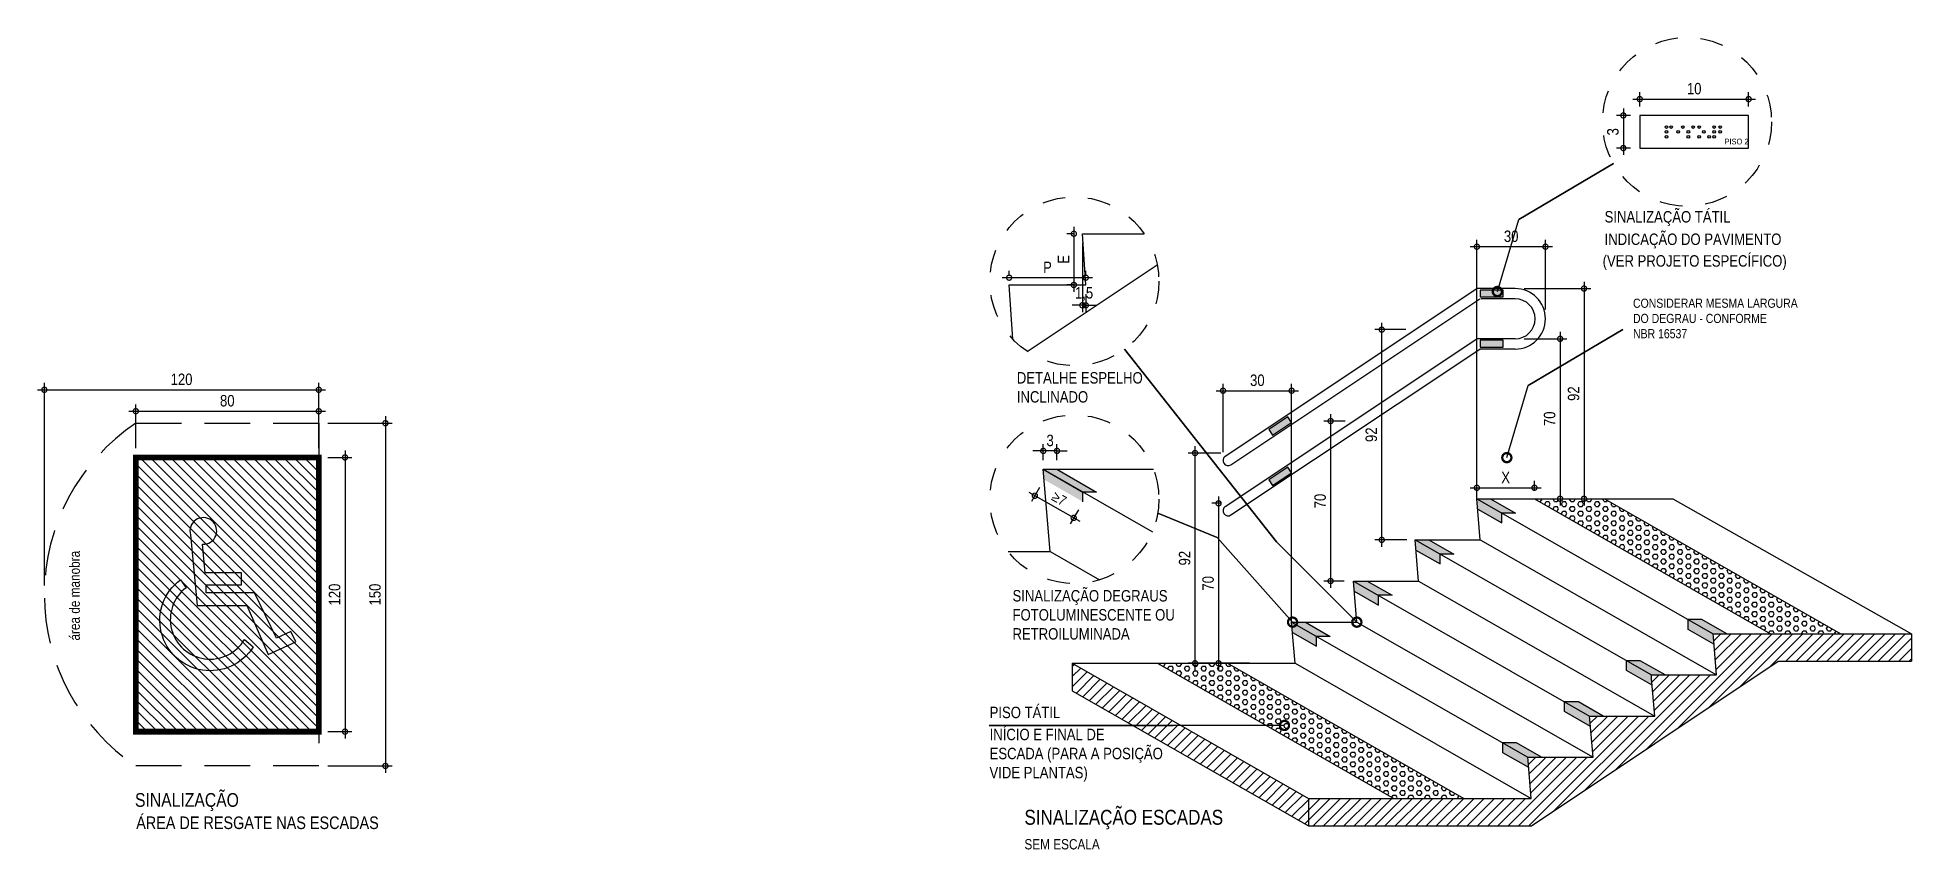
# Model space of a CAD drawing. Header units: metres. Extents: x -23 to 570, y -54 to 184.
# Drawn here: x 79.55 to 87.75, y 14.95 to 18.51 of the extents above; entities that cross this region are included whole.
import ezdxf

# ---------------------------------------------------------------- set-up
doc = ezdxf.new("R2010")
doc.units = ezdxf.units.M
doc.header["$PDMODE"] = 35
doc.linetypes.add('8231-CRF-1$0$DASHDOT', pattern=[1, 0.5, -0.25, 0, -0.25])
doc.linetypes.add('DASHEDX2', pattern=[1.5, 1, -0.5])
doc.layers.add('ARQ-AUX1', color=1, linetype='Continuous', plot=False)
for name, color, linetype in [('ARQ-AUX2', 2, 'Continuous'), ('ARQ-AUX3', 3, 'Continuous'), ('ARQ-DIM', 2, 'Continuous'), ('ARQ-PRJ', 7, 'DASHEDX2'), ('ARQ-SIM', 1, 'Continuous'), ('ARQ-TXT', 2, 'Continuous')]:
    doc.layers.add(name, color=color, linetype=linetype)
doc.styles.add('8231-CRF-1$0$r80-e25', font='romans.shx', dxfattribs={"height": 0.05})
doc.styles.add('Adesa', font='ARIALN.TTF')
doc.dimstyles.new('8231-CRF-1$0$25', dxfattribs={"dimtxt": 0.01, "dimasz": 0.0505, "dimexe": 0.022, "dimexo": 0.0295, "dimgap": 0.012, "dimtad": 1, "dimzin": 4, "dimdsep": 46, "dimtxsty": '8231-CRF-1$0$r80-e25', "dimblk1": '8231-CRF-1$0$_DOTSMALL', "dimblk2": '8231-CRF-1$0$_DOTSMALL', "dimsah": 1, "dimcen": 0.1, "dimdle": 0.0275, "dimclrd": 1, "dimclre": 1, "dimclrt": 3, "dimadec": 0, "dimazin": 0, "dimtfac": 1, "dimtix": 1, "dimtmove": 2, "dimatfit": 3, "dimldrblk": '8231-CRF-1$0$_DOTSMALL', "dimfxl": 1, "dimtolj": 1, "dimtzin": 4, "dimarcsym": 0})
doc.dimstyles.new('ADESA 1-0025', dxfattribs={"dimtxt": 0.05, "dimasz": 0.045, "dimexe": 0.03, "dimexo": 0.04, "dimgap": 0.02, "dimtad": 1, "dimtoh": 1, "dimdec": 0, "dimlfac": 100, "dimzin": 4, "dimtxsty": 'Adesa', "dimblk": 'DOTSMALL', "dimcen": 1, "dimdle": 0.03, "dimclrd": 1, "dimclre": 1, "dimclrt": 256, "dimazin": 1, "dimtm": 1e-09, "dimtfac": 1, "dimtdec": 0, "dimtix": 1, "dimtmove": 2, "dimatfit": 0, "dimldrblk": 'DOTSMALL', "dimfxl": 0.8, "dimtvp": 2, "dimtolj": 1, "dimtzin": 0, "dimarcsym": 0})
doc.dimstyles.new('ADESA 1-0050', dxfattribs={"dimtxt": 0.1, "dimasz": 0.1, "dimexe": 0.05, "dimexo": 0.05, "dimgap": 0.03, "dimtad": 1, "dimdec": 1, "dimlfac": 100, "dimzin": 12, "dimtxsty": 'Adesa', "dimblk": 'DOTSMALL', "dimcen": 1, "dimdle": 0.05, "dimclrd": 1, "dimclre": 1, "dimclrt": 256, "dimazin": 3, "dimtm": 1e-09, "dimtfac": 1, "dimtdec": 1, "dimtmove": 1, "dimatfit": 0, "dimldrblk": 'DOTSMALL', "dimfxl": 0.8, "dimtvp": 2, "dimtolj": 1, "dimtzin": 0, "dimarcsym": 0})

msp = doc.modelspace()

# ---------------------------------------------------------------- texts
at = {"layer": 'ARQ-TXT', "ltscale": 0.01, "style": 'Adesa'}
for s, insert, char_height, width, attachment_point in [('PISO 2', (86.9313, 18.0657), 0.025, 2.557543, 1), ('SINALIZAÇÃO TÁTIL', (86.4073, 17.7489), 0.05, 2.428175, 1), ('INDICAÇÃO DO PAVIMENTO', (86.4073, 17.6506), 0.05, 2.848173, 1), ('(VER PROJETO ESPECÍFICO)', (86.3987, 17.5558), 0.05, 2.848173, 1), ('CONSIDERAR MESMA LARGURA DO DEGRAU - CONFORME\\PNBR 16537', (86.5315, 17.3658), 0.04, 0.771339, 1), ('DETALHE ESPELHO\\PINCLINADO', (83.837, 17.0442), 0.05, 2.848173, 1), ('SINALIZAÇÃO DEGRAUS\\PFOTOLUMINESCENTE OU\\PRETROILUMINADA', (83.8181, 16.0904), 0.05, 0.705411, 1), ('\\pi0.00061;PISO TÁTIL ', (83.7174, 15.5799), 0.05, 2.848173, 1), ('\\pi0.00061;INÍCIO E FINAL DE \\PESCADA (PARA A POSIÇÃO VIDE PLANTAS) ', (83.7174, 15.4835), 0.05, 0.791565, 1), ('SINALIZAÇÃO', (80.435, 15.2018), 0.06, 2.428175, 3), ('ÁREA DE RESGATE NAS ESCADAS', (79.986, 15.0996), 0.055, 1.154188, 1), ('SINALIZAÇÃO ESCADAS', (83.8702, 15.1286), 0.065, 2.848173, 1), ('SEM ESCALA', (83.8701, 15.0005), 0.045, 2.557543, 1)]:
    msp.add_mtext(s, dxfattribs=dict(at, insert=insert, char_height=char_height, width=width, attachment_point=attachment_point))
at = {"layer": 'ARQ-TXT', "ltscale": 0.01, "insert": (79.74, 15.8689), "char_height": 0.045, "width": 0.38955, "attachment_point": 7, "rotation": 90, "style": 'Adesa'}
msp.add_mtext('\\pi0.00055;área de manobra', dxfattribs=at)

# ---------------------------------------------------------------- blocks, each defined once
blk = doc.blocks.new('*U1341')
h = blk.add_hatch()
h.set_pattern_fill('ANSI31', color=251, scale=0.01)
h.paths.add_polyline_path([(1.2, 0), (1.2, 0.8), (0, 0.8), (0, 0)])
at = {"const_width": 0.025, "flags": 128}
blk.add_lwpolyline([(0, 0), (0, 0.8), (1.2, 0.8), (1.2, 0)], close=True, dxfattribs=at)
at = {"flags": 128}
for points in [[(0.3708, 0.2869, -1.21092), (0.6645, 0.605), (0.63, 0.5799, 1.220785), (0.4034, 0.3251)], [(0.6428, 0.493), (0.6428, 0.3378), (0.6946, 0.3378), (0.6946, 0.4964), (0.8198, 0.5078, 3.158623), (0.8613, 0.5607), (0.5527, 0.5315), (0.5527, 0.3144), (0.3374, 0.2209), (0.3925, 0.1007), (0.4376, 0.1222), (0.4087, 0.1854), (0.6078, 0.281), (0.6078, 0.493)]]:
    blk.add_lwpolyline(points, format="xyb", close=True, dxfattribs=at)
at = {"layer": 'ARQ-PRJ', "ltscale": 0.2}
blk.add_lwpolyline([(1.35, 0.8), (1.35, 0), (-0.15, 0), (-0.15, 0.8, -0.533333)], format="xyb", close=True, dxfattribs=at)
blk = doc.blocks.new('_DotSmall')
at = {"color": 0, "linetype": 'ByBlock', "const_width": 0.5}
blk.add_lwpolyline([(-0.0625, 0, 1), (0.0625, 0, 1)], format="xyb", close=True, dxfattribs=at)
blk = doc.blocks.new('*D1343')
at = {"layer": 'ARQ-DIM', "color": 1, "lineweight": -2, "transparency": 16777216}
for p, q in [((80.8242, 16.6708), (80.9291, 16.6708)), ((80.8991, 16.7008), (80.8991, 15.4408)), ((80.8242, 15.4708), (80.9291, 15.4708))]:
    blk.add_line(p, q, dxfattribs=at)
at = {"layer": 'Defpoints', "color": 0, "transparency": 16777216}
for p in [(80.7842, 16.6708), (80.7842, 15.4708), (80.8991, 15.4708)]:
    blk.add_point(p, dxfattribs=at)
at = {"layer": 'ARQ-DIM', "color": 1, "lineweight": -2, "transparency": 16777216, "xscale": 0.045, "yscale": 0.045, "zscale": 0.045}
for p, rotation in [((80.8991, 16.6708), 90), ((80.8991, 15.4708), 270)]:
    blk.add_blockref('_DotSmall', p, dxfattribs=dict(at, rotation=rotation))
at = {"layer": 'ARQ-DIM', "transparency": 16777216, "insert": (80.8535, 16.0708), "char_height": 0.05, "attachment_point": 5, "rotation": 90, "style": 'Adesa'}
blk.add_mtext('\\A1;120', dxfattribs=at)
blk = doc.blocks.new('*D1344')
at = {"layer": 'ARQ-DIM', "color": 1, "lineweight": -2, "transparency": 16777216}
for p, q in [((79.5542, 16.9668), (80.8142, 16.9668)), ((79.5842, 16.1108), (79.5842, 16.9968)), ((80.7842, 16.8608), (80.7842, 16.9968))]:
    blk.add_line(p, q, dxfattribs=at)
at = {"layer": 'Defpoints', "color": 0, "transparency": 16777216}
for p in [(80.7842, 16.9668), (80.7842, 16.8208), (79.5842, 16.0708)]:
    blk.add_point(p, dxfattribs=at)
at = {"layer": 'ARQ-DIM', "color": 1, "lineweight": -2, "transparency": 16777216, "xscale": 0.045, "yscale": 0.045, "zscale": 0.045, "rotation": 180}
blk.add_blockref('_DotSmall', (79.5842, 16.9668), dxfattribs=at)
at = {"layer": 'ARQ-DIM', "color": 1, "lineweight": -2, "transparency": 16777216, "xscale": 0.045, "yscale": 0.045, "zscale": 0.045}
blk.add_blockref('_DotSmall', (80.7842, 16.9668), dxfattribs=at)
at = {"layer": 'ARQ-DIM', "transparency": 16777216, "insert": (80.1842, 17.0123), "char_height": 0.05, "attachment_point": 5, "style": 'Adesa'}
blk.add_mtext('\\A1;120', dxfattribs=at)
blk = doc.blocks.new('*D1345')
at = {"layer": 'ARQ-DIM', "color": 1, "lineweight": -2, "transparency": 16777216}
for p, q in [((80.8242, 16.8208), (81.1058, 16.8208)), ((81.0758, 16.8508), (81.0758, 15.2908)), ((80.8242, 15.3208), (81.1058, 15.3208))]:
    blk.add_line(p, q, dxfattribs=at)
at = {"layer": 'Defpoints', "color": 0, "transparency": 16777216}
for p in [(80.7842, 16.8208), (80.7842, 15.3208), (81.0758, 15.3208)]:
    blk.add_point(p, dxfattribs=at)
at = {"layer": 'ARQ-DIM', "color": 1, "lineweight": -2, "transparency": 16777216, "xscale": 0.045, "yscale": 0.045, "zscale": 0.045}
for p, rotation in [((81.0758, 16.8208), 90), ((81.0758, 15.3208), 270)]:
    blk.add_blockref('_DotSmall', p, dxfattribs=dict(at, rotation=rotation))
at = {"layer": 'ARQ-DIM', "transparency": 16777216, "insert": (81.0303, 16.0708), "char_height": 0.05, "attachment_point": 5, "rotation": 90, "style": 'Adesa'}
blk.add_mtext('\\A1;150', dxfattribs=at)
blk = doc.blocks.new('*D1346')
at = {"layer": 'ARQ-DIM', "color": 1, "lineweight": -2, "transparency": 16777216}
for p, q in [((79.9842, 16.7108), (79.9842, 16.9031)), ((80.7842, 16.7108), (80.7842, 16.9031)), ((79.9542, 16.8731), (80.8142, 16.8731))]:
    blk.add_line(p, q, dxfattribs=at)
at = {"layer": 'Defpoints', "color": 0, "transparency": 16777216}
for p in [(80.7842, 16.8731), (79.9842, 16.6708), (80.7842, 16.6708)]:
    blk.add_point(p, dxfattribs=at)
at = {"layer": 'ARQ-DIM', "color": 1, "lineweight": -2, "transparency": 16777216, "xscale": 0.045, "yscale": 0.045, "zscale": 0.045, "rotation": 180}
blk.add_blockref('_DotSmall', (79.9842, 16.8731), dxfattribs=at)
at = {"layer": 'ARQ-DIM', "color": 1, "lineweight": -2, "transparency": 16777216, "xscale": 0.045, "yscale": 0.045, "zscale": 0.045}
blk.add_blockref('_DotSmall', (80.7842, 16.8731), dxfattribs=at)
at = {"layer": 'ARQ-DIM', "transparency": 16777216, "insert": (80.3842, 16.9187), "char_height": 0.05, "attachment_point": 5, "style": 'Adesa'}
blk.add_mtext('\\A1;80', dxfattribs=at)
blk = doc.blocks.new('*D1410')
at = {"layer": 'ARQ-DIM', "color": 1, "lineweight": -2, "transparency": 16777216}
for p, q in [((86.5309, 18.2389), (87.0671, 18.2389)), ((86.5609, 18.2073), (86.5609, 18.2689)), ((87.0371, 18.2073), (87.0371, 18.2689))]:
    blk.add_line(p, q, dxfattribs=at)
at = {"layer": 'Defpoints', "color": 0, "transparency": 16777216}
for p in [(87.0371, 18.2389), (86.5609, 18.1673), (87.0371, 18.1673)]:
    blk.add_point(p, dxfattribs=at)
at = {"layer": 'ARQ-DIM', "color": 1, "lineweight": -2, "transparency": 16777216, "xscale": 0.045, "yscale": 0.045, "zscale": 0.045, "rotation": 180}
blk.add_blockref('_DotSmall', (86.5609, 18.2389), dxfattribs=at)
at = {"layer": 'ARQ-DIM', "color": 1, "lineweight": -2, "transparency": 16777216, "xscale": 0.045, "yscale": 0.045, "zscale": 0.045}
blk.add_blockref('_DotSmall', (87.0371, 18.2389), dxfattribs=at)
at = {"layer": 'ARQ-DIM', "transparency": 16777216, "insert": (86.799, 18.2844), "char_height": 0.05, "attachment_point": 5, "style": 'Adesa'}
blk.add_mtext('\\A1;10', dxfattribs=at)
blk = doc.blocks.new('*D1411')
at = {"layer": 'ARQ-DIM', "color": 1, "lineweight": -2, "transparency": 16777216}
for p, q in [((86.4892, 18.1973), (86.4892, 17.9945)), ((86.521, 18.1673), (86.4592, 18.1673)), ((86.5209, 18.0245), (86.4592, 18.0245))]:
    blk.add_line(p, q, dxfattribs=at)
at = {"layer": 'Defpoints', "color": 0, "transparency": 16777216}
for p in [(86.561, 18.1673), (86.4892, 18.0245), (86.5609, 18.0245)]:
    blk.add_point(p, dxfattribs=at)
at = {"layer": 'ARQ-DIM', "color": 1, "lineweight": -2, "transparency": 16777216, "xscale": 0.045, "yscale": 0.045, "zscale": 0.045}
for p, rotation in [((86.4892, 18.1673), 90), ((86.4892, 18.0245), 270)]:
    blk.add_blockref('_DotSmall', p, dxfattribs=dict(at, rotation=rotation))
at = {"layer": 'ARQ-DIM', "transparency": 16777216, "insert": (86.4437, 18.0959), "char_height": 0.05, "attachment_point": 5, "rotation": 90, "style": 'Adesa'}
blk.add_mtext('\\A1;3', dxfattribs=at)
blk = doc.blocks.new('8231-CRF-1$0$_DOTSMALL')
at = {"color": 0, "linetype": 'ByBlock', "const_width": 0.5}
blk.add_lwpolyline([(-0.0625, 0, 1), (0.0625, 0, 1)], format="xyb", close=True, dxfattribs=at)
blk = doc.blocks.new('*D1397')
at = {"layer": 'ARQ-DIM', "color": 1, "lineweight": -2, "transparency": 16777216}
for p, q in [((86.1903, 17.41), (86.3473, 17.41)), ((86.3173, 17.44), (86.3173, 16.46)), ((86.2241, 16.49), (86.3473, 16.49))]:
    blk.add_line(p, q, dxfattribs=at)
at = {"layer": 'Defpoints', "color": 0, "transparency": 16777216}
for p in [(86.1503, 17.41), (86.1841, 16.49), (86.3173, 16.49)]:
    blk.add_point(p, dxfattribs=at)
at = {"layer": 'ARQ-DIM', "color": 1, "lineweight": -2, "transparency": 16777216, "xscale": 0.045, "yscale": 0.045, "zscale": 0.045}
for p, rotation in [((86.3173, 17.41), 90), ((86.3173, 16.49), 270)]:
    blk.add_blockref('_DotSmall', p, dxfattribs=dict(at, rotation=rotation))
at = {"layer": 'ARQ-DIM', "transparency": 16777216, "insert": (86.2717, 16.95), "char_height": 0.05, "attachment_point": 5, "rotation": 90, "style": 'Adesa'}
blk.add_mtext('\\A1;92', dxfattribs=at)
blk = doc.blocks.new('*D1412')
at = {"layer": 'ARQ-DIM', "color": 1, "lineweight": -2, "transparency": 16777216}
for p, q in [((84.1234, 17.6097), (84.1234, 17.3065)), ((84.1384, 17.3857), (84.1384, 17.3065)), ((84.1234, 17.3365), (84.0784, 17.3365)), ((84.1384, 17.3365), (84.1234, 17.3365)), ((84.1384, 17.3365), (84.1834, 17.3365))]:
    blk.add_line(p, q, dxfattribs=at)
at = {"layer": 'Defpoints', "color": 0, "transparency": 16777216}
for p in [(84.1234, 17.6497), (84.1384, 17.4257), (84.1234, 17.3365)]:
    blk.add_point(p, dxfattribs=at)
at = {"layer": 'ARQ-DIM', "color": 1, "lineweight": -2, "transparency": 16777216, "xscale": 0.045, "yscale": 0.045, "zscale": 0.045}
blk.add_blockref('_DotSmall', (84.1234, 17.3365), dxfattribs=at)
at = {"layer": 'ARQ-DIM', "color": 1, "lineweight": -2, "transparency": 16777216, "xscale": 0.045, "yscale": 0.045, "zscale": 0.045, "rotation": 180}
blk.add_blockref('_DotSmall', (84.1384, 17.3365), dxfattribs=at)
at = {"layer": 'ARQ-DIM', "transparency": 16777216, "insert": (84.1309, 17.3866), "char_height": 0.05, "attachment_point": 5, "style": 'Adesa'}
blk.add_mtext('\\A1;1,5', dxfattribs=at)
blk = doc.blocks.new('*D1398')
at = {"layer": 'ARQ-DIM', "color": 1, "lineweight": -2, "transparency": 16777216}
for p, q in [((83.8898, 16.5182), (84.1117, 16.3912)), ((83.9363, 16.5391), (83.9009, 16.4773)), ((84.1061, 16.4419), (84.0707, 16.3801))]:
    blk.add_line(p, q, dxfattribs=at)
at = {"layer": 'Defpoints', "color": 0, "transparency": 16777216}
for p in [(83.9562, 16.5739), (84.126, 16.4767), (84.0856, 16.4061)]:
    blk.add_point(p, dxfattribs=at)
at = {"layer": 'ARQ-DIM', "color": 1, "lineweight": -2, "transparency": 16777216, "xscale": 0.045, "yscale": 0.045, "zscale": 0.045}
for p, rotation in [((83.9158, 16.5033), 150.2168436755232), ((84.0856, 16.4061), 330.2168436755232)]:
    blk.add_blockref('_DotSmall', p, dxfattribs=dict(at, rotation=rotation))
at = {"layer": 'ARQ-DIM', "transparency": 16777216, "insert": (84.0215, 16.4911), "char_height": 0.05, "attachment_point": 5, "rotation": 330.21684, "style": 'Adesa'}
blk.add_mtext('\\A1;{\\H0.875x;≥7}', dxfattribs=at)
blk = doc.blocks.new('*D1399')
at = {"layer": 'ARQ-DIM', "color": 1, "lineweight": -2, "transparency": 16777216}
for p, q in [((83.9524, 16.6588), (83.9524, 16.7294)), ((84.0124, 16.6588), (84.0124, 16.7294)), ((83.9524, 16.6994), (83.9074, 16.6994)), ((84.0124, 16.6994), (83.9524, 16.6994)), ((84.0124, 16.6994), (84.0574, 16.6994))]:
    blk.add_line(p, q, dxfattribs=at)
at = {"layer": 'Defpoints', "color": 0, "transparency": 16777216}
for p in [(83.9524, 16.6994), (83.9524, 16.6188), (84.0124, 16.6188)]:
    blk.add_point(p, dxfattribs=at)
at = {"layer": 'ARQ-DIM', "color": 1, "lineweight": -2, "transparency": 16777216, "xscale": 0.045, "yscale": 0.045, "zscale": 0.045}
blk.add_blockref('_DotSmall', (83.9524, 16.6994), dxfattribs=at)
at = {"layer": 'ARQ-DIM', "color": 1, "lineweight": -2, "transparency": 16777216, "xscale": 0.045, "yscale": 0.045, "zscale": 0.045, "rotation": 180}
blk.add_blockref('_DotSmall', (84.0124, 16.6994), dxfattribs=at)
at = {"layer": 'ARQ-DIM', "transparency": 16777216, "insert": (83.9824, 16.7449), "char_height": 0.05, "attachment_point": 5, "style": 'Adesa'}
blk.add_mtext('\\A1;3', dxfattribs=at)
blk = doc.blocks.new('*D1400')
at = {"layer": 'ARQ-DIM', "color": 1, "lineweight": -2, "transparency": 16777216}
for p, q in [((86.2127, 17.22), (86.2127, 16.46)), ((86.1903, 17.19), (86.2427, 17.19)), ((86.1403, 16.49), (86.2427, 16.49))]:
    blk.add_line(p, q, dxfattribs=at)
at = {"layer": 'Defpoints', "color": 0, "transparency": 16777216}
for p in [(86.1503, 17.19), (86.1003, 16.49), (86.2127, 16.49)]:
    blk.add_point(p, dxfattribs=at)
at = {"layer": 'ARQ-DIM', "color": 1, "lineweight": -2, "transparency": 16777216, "xscale": 0.045, "yscale": 0.045, "zscale": 0.045}
for p, rotation in [((86.2127, 17.19), 90), ((86.2127, 16.49), 270)]:
    blk.add_blockref('_DotSmall', p, dxfattribs=dict(at, rotation=rotation))
at = {"layer": 'ARQ-DIM', "transparency": 16777216, "insert": (86.1672, 16.84), "char_height": 0.05, "attachment_point": 5, "rotation": 90, "style": 'Adesa'}
blk.add_mtext('\\A1;70', dxfattribs=at)
blk = doc.blocks.new('*D1413')
at = {"layer": 'ARQ-DIM', "color": 1, "lineweight": -2, "transparency": 16777216}
for p, q in [((84.1684, 17.4575), (83.7734, 17.4575)), ((83.8034, 17.4657), (83.8034, 17.4875)), ((84.1384, 17.4657), (84.1384, 17.4875))]:
    blk.add_line(p, q, dxfattribs=at)
at = {"layer": 'Defpoints', "color": 0, "transparency": 16777216}
for p in [(83.8034, 17.4575), (83.8034, 17.4257), (84.1384, 17.4257)]:
    blk.add_point(p, dxfattribs=at)
at = {"layer": 'ARQ-DIM', "color": 1, "lineweight": -2, "transparency": 16777216, "xscale": 0.045, "yscale": 0.045, "zscale": 0.045, "rotation": 180}
blk.add_blockref('_DotSmall', (83.8034, 17.4575), dxfattribs=at)
at = {"layer": 'ARQ-DIM', "color": 1, "lineweight": -2, "transparency": 16777216, "xscale": 0.045, "yscale": 0.045, "zscale": 0.045}
blk.add_blockref('_DotSmall', (84.1384, 17.4575), dxfattribs=at)
at = {"layer": 'ARQ-DIM', "transparency": 16777216, "insert": (83.9709, 17.5025), "char_height": 0.05, "attachment_point": 5, "style": 'Adesa'}
blk.add_mtext('\\A1;P', dxfattribs=at)
blk = doc.blocks.new('*D1414')
at = {"layer": 'ARQ-DIM', "color": 1, "lineweight": -2, "transparency": 16777216}
for p, q in [((84.0834, 17.6497), (84.0562, 17.6497)), ((84.0862, 17.6797), (84.0862, 17.3957)), ((84.0834, 17.4257), (84.0562, 17.4257))]:
    blk.add_line(p, q, dxfattribs=at)
at = {"layer": 'Defpoints', "color": 0, "transparency": 16777216}
for p in [(84.1234, 17.6497), (84.0862, 17.4257), (84.1234, 17.4257)]:
    blk.add_point(p, dxfattribs=at)
at = {"layer": 'ARQ-DIM', "color": 1, "lineweight": -2, "transparency": 16777216, "xscale": 0.045, "yscale": 0.045, "zscale": 0.045}
for p, rotation in [((84.0862, 17.6497), 90), ((84.0862, 17.4257), 270)]:
    blk.add_blockref('_DotSmall', p, dxfattribs=dict(at, rotation=rotation))
at = {"layer": 'ARQ-DIM', "transparency": 16777216, "insert": (84.0412, 17.5377), "char_height": 0.05, "attachment_point": 5, "rotation": 90, "style": 'Adesa'}
blk.add_mtext('\\A1;E', dxfattribs=at)
blk = doc.blocks.new('*D1401')
at = {"layer": 'ARQ-DIM', "color": 1, "lineweight": -2, "transparency": 16777216}
for p, q in [((85.8487, 16.53), (85.8487, 16.568)), ((86.1003, 16.53), (86.1003, 16.568)), ((85.8187, 16.538), (86.1303, 16.538))]:
    blk.add_line(p, q, dxfattribs=at)
at = {"layer": 'Defpoints', "color": 0, "transparency": 16777216}
for p in [(85.8487, 16.49), (86.1003, 16.538), (86.1003, 16.49)]:
    blk.add_point(p, dxfattribs=at)
at = {"layer": 'ARQ-DIM', "color": 1, "lineweight": -2, "transparency": 16777216, "xscale": 0.045, "yscale": 0.045, "zscale": 0.045, "rotation": 180}
blk.add_blockref('_DotSmall', (85.8487, 16.538), dxfattribs=at)
at = {"layer": 'ARQ-DIM', "color": 1, "lineweight": -2, "transparency": 16777216, "xscale": 0.045, "yscale": 0.045, "zscale": 0.045}
blk.add_blockref('_DotSmall', (86.1003, 16.538), dxfattribs=at)
at = {"layer": 'ARQ-DIM', "transparency": 16777216, "insert": (85.9745, 16.583), "char_height": 0.05, "attachment_point": 5, "style": 'Adesa'}
blk.add_mtext('\\A1;X', dxfattribs=at)
blk = doc.blocks.new('*D1402')
at = {"layer": 'ARQ-DIM', "color": 1, "lineweight": -2, "transparency": 16777216}
for p, q in [((86.0562, 17.41), (86.3473, 17.41)), ((86.3173, 17.44), (86.3173, 16.46)), ((86.2241, 16.49), (86.3473, 16.49))]:
    blk.add_line(p, q, dxfattribs=at)
at = {"layer": 'Defpoints', "color": 0, "transparency": 16777216}
for p in [(86.0162, 17.41), (86.1841, 16.49), (86.3173, 16.49)]:
    blk.add_point(p, dxfattribs=at)
at = {"layer": 'ARQ-DIM', "color": 1, "lineweight": -2, "transparency": 16777216, "xscale": 0.045, "yscale": 0.045, "zscale": 0.045}
for p, rotation in [((86.3173, 17.41), 90), ((86.3173, 16.49), 270)]:
    blk.add_blockref('_DotSmall', p, dxfattribs=dict(at, rotation=rotation))
at = {"layer": 'ARQ-DIM', "transparency": 16777216, "insert": (86.2717, 16.95), "char_height": 0.05, "attachment_point": 5, "rotation": 90, "style": 'Adesa'}
blk.add_mtext('\\A1;92', dxfattribs=at)
blk = doc.blocks.new('*D1403')
at = {"layer": 'ARQ-DIM', "color": 1, "lineweight": -2, "transparency": 16777216}
for p, q in [((85.8487, 17.45), (85.8487, 17.623)), ((86.1487, 17.3175), (86.1487, 17.623)), ((86.1787, 17.593), (85.8187, 17.593))]:
    blk.add_line(p, q, dxfattribs=at)
at = {"layer": 'Defpoints', "color": 0, "transparency": 16777216}
for p in [(85.8487, 17.593), (85.8487, 17.41), (86.1487, 17.2775)]:
    blk.add_point(p, dxfattribs=at)
at = {"layer": 'ARQ-DIM', "color": 1, "lineweight": -2, "transparency": 16777216, "xscale": 0.045, "yscale": 0.045, "zscale": 0.045, "rotation": 180}
blk.add_blockref('_DotSmall', (85.8487, 17.593), dxfattribs=at)
at = {"layer": 'ARQ-DIM', "color": 1, "lineweight": -2, "transparency": 16777216, "xscale": 0.045, "yscale": 0.045, "zscale": 0.045}
blk.add_blockref('_DotSmall', (86.1487, 17.593), dxfattribs=at)
at = {"layer": 'ARQ-DIM', "transparency": 16777216, "insert": (85.9987, 17.6385), "char_height": 0.05, "attachment_point": 5, "style": 'Adesa'}
blk.add_mtext('\\A1;30', dxfattribs=at)
blk = doc.blocks.new('*D1404')
at = {"layer": 'ARQ-DIM', "color": 1, "lineweight": -2, "transparency": 16777216}
for p, q in [((84.6163, 15.74), (84.6163, 16.72)), ((84.7287, 16.69), (84.5863, 16.69)), ((84.8537, 15.77), (84.5863, 15.77))]:
    blk.add_line(p, q, dxfattribs=at)
at = {"layer": 'Defpoints', "color": 0, "transparency": 16777216}
for p in [(84.6163, 16.69), (84.7687, 16.69), (84.8937, 15.77)]:
    blk.add_point(p, dxfattribs=at)
at = {"layer": 'ARQ-DIM', "color": 1, "lineweight": -2, "transparency": 16777216, "xscale": 0.045, "yscale": 0.045, "zscale": 0.045}
for p, rotation in [((84.6163, 16.69), 90), ((84.6163, 15.77), 270)]:
    blk.add_blockref('_DotSmall', p, dxfattribs=dict(at, rotation=rotation))
at = {"layer": 'ARQ-DIM', "transparency": 16777216, "insert": (84.5708, 16.23), "char_height": 0.05, "attachment_point": 5, "rotation": 90, "style": 'Adesa'}
blk.add_mtext('\\A1;92', dxfattribs=at)
blk = doc.blocks.new('*D1405')
at = {"layer": 'ARQ-DIM', "color": 1, "lineweight": -2, "transparency": 16777216}
for p, q in [((84.7387, 16.6942), (84.7387, 16.9928)), ((85.0387, 16.8569), (85.0387, 16.9928)), ((84.7087, 16.9628), (85.0687, 16.9628))]:
    blk.add_line(p, q, dxfattribs=at)
at = {"layer": 'Defpoints', "color": 0, "transparency": 16777216}
for p in [(85.0387, 16.9628), (85.0387, 16.8169), (84.7387, 16.6542)]:
    blk.add_point(p, dxfattribs=at)
at = {"layer": 'ARQ-DIM', "color": 1, "lineweight": -2, "transparency": 16777216, "xscale": 0.045, "yscale": 0.045, "zscale": 0.045, "rotation": 180}
blk.add_blockref('_DotSmall', (84.7387, 16.9628), dxfattribs=at)
at = {"layer": 'ARQ-DIM', "color": 1, "lineweight": -2, "transparency": 16777216, "xscale": 0.045, "yscale": 0.045, "zscale": 0.045}
blk.add_blockref('_DotSmall', (85.0387, 16.9628), dxfattribs=at)
at = {"layer": 'ARQ-DIM', "transparency": 16777216, "insert": (84.8887, 17.0083), "char_height": 0.05, "attachment_point": 5, "style": 'Adesa'}
blk.add_mtext('\\A1;30', dxfattribs=at)
blk = doc.blocks.new('*D1406')
at = {"layer": 'ARQ-DIM', "color": 1, "lineweight": -2, "transparency": 16777216}
for p, q in [((84.719, 16.5), (84.719, 15.74)), ((84.7287, 16.47), (84.689, 16.47)), ((84.7787, 15.77), (84.689, 15.77))]:
    blk.add_line(p, q, dxfattribs=at)
at = {"layer": 'Defpoints', "color": 0, "transparency": 16777216}
for p in [(84.7687, 16.47), (84.719, 15.77), (84.8187, 15.77)]:
    blk.add_point(p, dxfattribs=at)
at = {"layer": 'ARQ-DIM', "color": 1, "lineweight": -2, "transparency": 16777216, "xscale": 0.045, "yscale": 0.045, "zscale": 0.045}
for p, rotation in [((84.719, 16.47), 90), ((84.719, 15.77), 270)]:
    blk.add_blockref('_DotSmall', p, dxfattribs=dict(at, rotation=rotation))
at = {"layer": 'ARQ-DIM', "transparency": 16777216, "insert": (84.6735, 16.12), "char_height": 0.05, "attachment_point": 5, "rotation": 90, "style": 'Adesa'}
blk.add_mtext('\\A1;70', dxfattribs=at)
blk = doc.blocks.new('*D1407')
at = {"layer": 'ARQ-DIM', "color": 1, "lineweight": -2, "transparency": 16777216}
for p, q in [((86.2127, 17.22), (86.2127, 16.46)), ((86.0562, 17.19), (86.2427, 17.19)), ((86.1403, 16.49), (86.2427, 16.49))]:
    blk.add_line(p, q, dxfattribs=at)
at = {"layer": 'Defpoints', "color": 0, "transparency": 16777216}
for p in [(86.0162, 17.19), (86.1003, 16.49), (86.2127, 16.49)]:
    blk.add_point(p, dxfattribs=at)
at = {"layer": 'ARQ-DIM', "color": 1, "lineweight": -2, "transparency": 16777216, "xscale": 0.045, "yscale": 0.045, "zscale": 0.045}
for p, rotation in [((86.2127, 17.19), 90), ((86.2127, 16.49), 270)]:
    blk.add_blockref('_DotSmall', p, dxfattribs=dict(at, rotation=rotation))
at = {"layer": 'ARQ-DIM', "transparency": 16777216, "insert": (86.1672, 16.84), "char_height": 0.05, "attachment_point": 5, "rotation": 90, "style": 'Adesa'}
blk.add_mtext('\\A1;70', dxfattribs=at)
blk = doc.blocks.new('*D1408')
at = {"layer": 'ARQ-DIM', "color": 1, "lineweight": -2, "transparency": 16777216}
for p, q in [((85.2726, 16.83), (85.179, 16.83)), ((85.209, 16.86), (85.209, 16.1)), ((85.2687, 16.13), (85.179, 16.13))]:
    blk.add_line(p, q, dxfattribs=at)
at = {"layer": 'Defpoints', "color": 0, "transparency": 16777216}
for p in [(85.3126, 16.83), (85.209, 16.13), (85.3087, 16.13)]:
    blk.add_point(p, dxfattribs=at)
at = {"layer": 'ARQ-DIM', "color": 1, "lineweight": -2, "transparency": 16777216, "xscale": 0.045, "yscale": 0.045, "zscale": 0.045}
for p, rotation in [((85.209, 16.83), 90), ((85.209, 16.13), 270)]:
    blk.add_blockref('_DotSmall', p, dxfattribs=dict(at, rotation=rotation))
at = {"layer": 'ARQ-DIM', "transparency": 16777216, "insert": (85.1635, 16.48), "char_height": 0.05, "attachment_point": 5, "rotation": 90, "style": 'Adesa'}
blk.add_mtext('\\A1;70', dxfattribs=at)
blk = doc.blocks.new('*D1409')
at = {"layer": 'ARQ-DIM', "color": 1, "lineweight": -2, "transparency": 16777216}
for p, q in [((85.5387, 17.23), (85.4028, 17.23)), ((85.4328, 16.28), (85.4328, 17.26)), ((85.5424, 16.31), (85.4028, 16.31))]:
    blk.add_line(p, q, dxfattribs=at)
at = {"layer": 'Defpoints', "color": 0, "transparency": 16777216}
for p in [(85.4328, 17.23), (85.5787, 17.23), (85.5824, 16.31)]:
    blk.add_point(p, dxfattribs=at)
at = {"layer": 'ARQ-DIM', "color": 1, "lineweight": -2, "transparency": 16777216, "xscale": 0.045, "yscale": 0.045, "zscale": 0.045}
for p, rotation in [((85.4328, 17.23), 90), ((85.4328, 16.31), 270)]:
    blk.add_blockref('_DotSmall', p, dxfattribs=dict(at, rotation=rotation))
at = {"layer": 'ARQ-DIM', "transparency": 16777216, "insert": (85.3873, 16.77), "char_height": 0.05, "attachment_point": 5, "rotation": 90, "style": 'Adesa'}
blk.add_mtext('\\A1;92', dxfattribs=at)

# ---------------------------------------------------------------- dimensions: what is measured, and where the dimension line sits
at = {"layer": 'ARQ-DIM'}
for base, p1, p2, text, picture, middle in [((87.0371, 18.2389), (86.5609, 18.1673), (87.0371, 18.1673), '10', '*D1410', (86.799, 18.2844)), ((83.9524, 16.6994), (84.0124, 16.6188), (83.9524, 16.6188), '3', '*D1399', (83.9824, 16.7449))]:
    dim = msp.add_linear_dim(base=base, p1=p1, p2=p2, text=text, dimstyle='ADESA 1-0025', dxfattribs=at)
    dim.commit()
    dim.dimension.update_dxf_attribs({"geometry": picture, "text_midpoint": middle})
dim = msp.add_linear_dim(base=(86.4892, 18.0245), p1=(86.561, 18.1673), p2=(86.5609, 18.0245), angle=90, text='3', dimstyle='ADESA 1-0025', dxfattribs=at)
dim.commit()
dim.dimension.update_dxf_attribs({"geometry": '*D1411', "text_midpoint": (86.4437, 18.0959)})
dim = msp.add_linear_dim(base=(84.0862, 17.4257), p1=(84.1234, 17.6497), p2=(84.1234, 17.4257), angle=90, text='E', dimstyle='ADESA 1-0025', override={"dimdec": 1}, dxfattribs=at)
dim.commit()
dim.dimension.update_dxf_attribs({"geometry": '*D1414', "text_midpoint": (84.0412, 17.5377)})
dim = msp.add_linear_dim(base=(84.1234, 17.3365), p1=(84.1384, 17.4257), p2=(84.1234, 17.6497), dimstyle='ADESA 1-0025', override={"dimdec": 1}, dxfattribs=at)
dim.commit()
dim.dimension.update_dxf_attribs({"geometry": '*D1412', "text_midpoint": (84.1309, 17.3866)})
for base, p1, p2, picture, middle in [((85.8487, 17.593), (86.1487, 17.2775), (85.8487, 17.41), '*D1403', (85.9987, 17.6385)), ((85.0387, 16.9628), (84.7387, 16.6542), (85.0387, 16.8169), '*D1405', (84.8887, 17.0083)), ((80.7842, 16.8731), (79.9842, 16.6708), (80.7842, 16.6708), '*D1346', (80.3842, 16.9187))]:
    dim = msp.add_linear_dim(base=base, p1=p1, p2=p2, dimstyle='ADESA 1-0025', dxfattribs=at)
    dim.commit()
    dim.dimension.update_dxf_attribs({"geometry": picture, "text_midpoint": middle})
dim = msp.add_linear_dim(base=(83.8034, 17.4575), p1=(84.1384, 17.4257), p2=(83.8034, 17.4257), text='P', dimstyle='ADESA 1-0025', override={"dimdec": 1}, dxfattribs=at)
dim.commit()
dim.dimension.update_dxf_attribs({"geometry": '*D1413', "text_midpoint": (83.9709, 17.5025)})
for base, p1, p2, angle, picture, middle in [((86.3173, 16.49), (86.0162, 17.41), (86.1841, 16.49), 90, '*D1402', (86.2717, 16.95)), ((86.3173, 16.49), (86.1503, 17.41), (86.1841, 16.49), 90, '*D1397', (86.2717, 16.95)), ((85.4328, 17.23), (85.5824, 16.31), (85.5787, 17.23), 90, '*D1409', (85.3873, 16.77)), ((86.2127, 16.49), (86.0162, 17.19), (86.1003, 16.49), 90, '*D1407', (86.1672, 16.84)), ((86.2127, 16.49), (86.1503, 17.19), (86.1003, 16.49), 90, '*D1400', (86.1672, 16.84)), ((80.7842, 16.9668), (79.5842, 16.0708), (80.7842, 16.8208), 180, '*D1344', (80.1842, 17.0123)), ((81.0758, 15.3208), (80.7842, 16.8208), (80.7842, 15.3208), 90, '*D1345', (81.0303, 16.0708)), ((85.209, 16.13), (85.3126, 16.83), (85.3087, 16.13), 90, '*D1408', (85.1635, 16.48)), ((84.6163, 16.69), (84.8937, 15.77), (84.7687, 16.69), 90, '*D1404', (84.5708, 16.23)), ((80.8991, 15.4708), (80.7842, 16.6708), (80.7842, 15.4708), 270, '*D1343', (80.8535, 16.0708)), ((84.719, 15.77), (84.7687, 16.47), (84.8187, 15.77), 90, '*D1406', (84.6735, 16.12))]:
    dim = msp.add_linear_dim(base=base, p1=p1, p2=p2, angle=angle, dimstyle='ADESA 1-0025', dxfattribs=at)
    dim.commit()
    dim.dimension.update_dxf_attribs({"geometry": picture, "text_midpoint": middle})
for p1, p2, distance, text, picture, middle in [((83.9562, 16.5739), (84.126, 16.4767), -0.0812, '{\\H0.875x;≥7}', '*D1398', (84.0215, 16.4911)), ((85.8487, 16.49), (86.1003, 16.49), 0.048, 'X', '*D1401', (85.9745, 16.583))]:
    dim = msp.add_aligned_dim(p1=p1, p2=p2, distance=distance, text=text, dimstyle='ADESA 1-0025', dxfattribs=at)
    dim.commit()
    dim.dimension.update_dxf_attribs({"geometry": picture, "text_midpoint": middle})

# ---------------------------------------------------------------- hatches: boundary and pattern name
h = msp.add_hatch(color=8)
h.dxf.hatch_style = 1
h.paths.add_polyline_path([(84.126, 16.5195), (84.186, 16.5195), (84.0124, 16.6188), (83.9524, 16.6188)])
h = msp.add_hatch(color=8)
h.dxf.hatch_style = 1
h.paths.add_polyline_path([(84.126, 16.4767), (84.126, 16.5195), (83.9524, 16.6188), (83.9562, 16.5739)])
h = msp.add_hatch()
h.set_pattern_fill('HEX', color=8, scale=0.003805)
h.set_pattern_definition([(0, (-591.959186, -131.428663), (0, 0.0209261583), [0.0120817231, -0.0241634463]), (120, (-591.959186, -131.428663), (-0.0181225847, -0.01046307916), [0.0120817231, -0.0241634463]), (60, (-591.947104, -131.428663), (-0.0181225847, 0.01046307916), [0.0120817231, -0.0241634463])])
h.paths.add_polyline_path([(86.407, 16.49), (86.1003, 16.49), (87.1333, 15.8988), (87.4399, 15.8988)])
h = msp.add_hatch()
h.set_pattern_fill('ANSI31', color=2, scale=0.01, style=0)
h.set_pattern_definition([(45, (-804.408758, -175.145087), (-0.0224506403, 0.0224506403), [])])
h.paths.add_polyline_path([(87.1669, 15.7788), (87.7494, 15.7788), (87.7494, 15.8988), (86.8816, 15.8988), (86.8829, 15.8839), (86.8966, 15.7188), (86.6116, 15.7188), (86.6129, 15.7038), (86.6266, 15.5388), (86.3416, 15.5388), (86.3429, 15.5239), (86.3566, 15.3588), (86.0716, 15.3588), (86.0729, 15.3439), (86.0866, 15.1788), (85.1123, 15.1788), (84.0793, 15.77), (84.0793, 15.65), (85.1123, 15.0588), (86.0869, 15.0588)])
h = msp.add_hatch()
h.set_pattern_fill('HEX', color=8, scale=0.003805)
h.set_pattern_definition([(0, (-593.607485, -132.148663), (0, 0.0209261583), [0.0120817231, -0.0241634463]), (120, (-593.607485, -132.148663), (-0.0181225847, -0.01046307916), [0.0120817231, -0.0241634463]), (60, (-593.595403, -132.148663), (-0.0181225847, 0.01046307916), [0.0120817231, -0.0241634463])])
h.paths.add_polyline_path([(84.7587, 15.77), (84.452, 15.77), (85.485, 15.1788), (85.7916, 15.1788)])
at = {"layer": 'ARQ-AUX3'}
h = msp.add_hatch(color=1, dxfattribs=at)
h.dxf.hatch_style = 1
edge = h.paths.add_edge_path()
edge.add_arc((86.6774, 18.1168), 0.00591, 0, 360)
edge = h.paths.add_edge_path()
edge.add_arc((86.6774, 18.0738), 0.00591, 0, 360)
edge = h.paths.add_edge_path()
edge.add_arc((86.6987, 18.1168), 0.00591, 0, 360)
edge = h.paths.add_edge_path()
edge.add_arc((86.6774, 18.0953), 0.00591, 0, 360)
edge = h.paths.add_edge_path()
edge.add_arc((86.7287, 18.0953), 0.00591, 0, 360)
edge = h.paths.add_edge_path()
edge.add_arc((86.7734, 18.0953), 0.00591, 0, 360)
edge = h.paths.add_edge_path()
edge.add_arc((86.8417, 18.0953), 0.00591, 0, 360)
edge = h.paths.add_edge_path()
edge.add_arc((86.8211, 18.0738), 0.00591, 0, 360)
edge = h.paths.add_edge_path()
edge.add_arc((86.7734, 18.0738), 0.00591, 0, 360)
edge = h.paths.add_edge_path()
edge.add_arc((86.8211, 18.1168), 0.00591, 0, 360)
edge = h.paths.add_edge_path()
edge.add_arc((86.7941, 18.1168), 0.00591, 0, 360)
edge = h.paths.add_edge_path()
edge.add_arc((86.7497, 18.1168), 0.00591, 0, 360)
edge = h.paths.add_edge_path()
edge.add_arc((86.886, 18.0953), 0.00591, 0, 360)
edge = h.paths.add_edge_path()
edge.add_arc((86.9125, 18.0953), 0.00591, 0, 360)
edge = h.paths.add_edge_path()
edge.add_arc((86.886, 18.0738), 0.00591, 0, 360)
edge = h.paths.add_edge_path()
edge.add_arc((86.8649, 18.0738), 0.00591, 0, 360)
edge = h.paths.add_edge_path()
edge.add_arc((86.9125, 18.1168), 0.00591, 0, 360)
edge = h.paths.add_edge_path()
edge.add_arc((86.886, 18.1168), 0.00591, 0, 360)
at = {"layer": 'ARQ-DIM'}
h = msp.add_hatch(color=8, dxfattribs=at)
h.dxf.hatch_style = 1
h.paths.add_polyline_path([(85.8487, 16.49), (85.8524, 16.445), (85.9578, 16.3847), (85.9578, 16.4275)])
h.paths.add_polyline_path([(85.9087, 16.49), (85.8487, 16.49), (85.9578, 16.4275), (86.0178, 16.4275)])
h = msp.add_hatch(color=8, dxfattribs=at)
h.dxf.hatch_style = 1
h.paths.add_polyline_path([(85.5787, 16.31), (85.5824, 16.265), (85.6878, 16.2047), (85.6878, 16.2475)])
h.paths.add_polyline_path([(85.6387, 16.31), (85.5787, 16.31), (85.6878, 16.2475), (85.7478, 16.2475)])
h = msp.add_hatch(color=8, dxfattribs=at)
h.dxf.hatch_style = 1
h.paths.add_polyline_path([(85.3087, 16.13), (85.3124, 16.085), (85.4178, 16.0247), (85.4178, 16.0675)])
h.paths.add_polyline_path([(85.3687, 16.13), (85.3087, 16.13), (85.4178, 16.0675), (85.4778, 16.0675)])
h = msp.add_hatch(color=8, dxfattribs=at)
h.dxf.hatch_style = 1
h.paths.add_polyline_path([(85.0387, 15.95), (85.0424, 15.905), (85.1478, 15.8447), (85.1478, 15.8875)])
h.paths.add_polyline_path([(85.0987, 15.95), (85.0387, 15.95), (85.1478, 15.8875), (85.2078, 15.8875)])
h = msp.add_hatch(color=8, dxfattribs=at)
h.dxf.hatch_style = 1
h.paths.add_polyline_path([(86.8816, 15.8988), (86.8854, 15.8538), (86.7725, 15.9184), (86.7725, 15.9613)])
h.paths.add_polyline_path([(86.9416, 15.8988), (86.8816, 15.8988), (86.7725, 15.9613), (86.8325, 15.9613)])
h = msp.add_hatch(color=8, dxfattribs=at)
h.dxf.hatch_style = 1
h.paths.add_polyline_path([(86.6116, 15.7188), (86.6154, 15.6738), (86.5025, 15.7384), (86.5025, 15.7813)])
h.paths.add_polyline_path([(86.6716, 15.7188), (86.6116, 15.7188), (86.5025, 15.7813), (86.5625, 15.7813)])
h = msp.add_hatch(color=8, dxfattribs=at)
h.dxf.hatch_style = 1
h.paths.add_polyline_path([(86.3416, 15.5388), (86.3454, 15.4938), (86.2325, 15.5584), (86.2325, 15.6013)])
h.paths.add_polyline_path([(86.4016, 15.5388), (86.3416, 15.5388), (86.2325, 15.6013), (86.2925, 15.6013)])
h = msp.add_hatch(color=8, dxfattribs=at)
h.dxf.hatch_style = 1
h.paths.add_polyline_path([(86.0716, 15.3588), (86.0754, 15.3138), (85.9625, 15.3784), (85.9625, 15.4213)])
h.paths.add_polyline_path([(86.1316, 15.3588), (86.0716, 15.3588), (85.9625, 15.4213), (86.0225, 15.4213)])
at = {"layer": 'ARQ-PRJ'}
h = msp.add_hatch(color=254, dxfattribs=at)
h.dxf.hatch_style = 1
h.paths.add_polyline_path([(85.863, 17.4035), (85.863, 17.3735), (85.963, 17.3735), (85.963, 17.4035)])
h.paths.add_polyline_path([(85.863, 17.1835), (85.863, 17.1535), (85.963, 17.1535), (85.963, 17.1835)])
h = msp.add_hatch(color=254, dxfattribs=at)
h.dxf.hatch_style = 1
h.paths.add_polyline_path([(84.9388, 16.7934), (84.9555, 16.7685), (85.0387, 16.8239), (85.022, 16.8489)])
h.paths.add_polyline_path([(84.9388, 16.5734), (84.9555, 16.5485), (85.0387, 16.6039), (85.022, 16.6289)])

# ---------------------------------------------------------------- linework, layer by layer
at = {"color": 2}
for p, q in [((84.1384, 17.4257), (84.1234, 17.6497)), ((84.1234, 17.6497), (84.3937, 17.6497)), ((83.8193, 17.1888), (83.8034, 17.4257)), ((83.8034, 17.4257), (84.1384, 17.4257)), ((83.9524, 16.6188), (84.4296, 16.3457)), ((85.8487, 16.49), (86.8816, 15.8988)), ((86.7062, 16.49), (87.7494, 15.8988)), ((85.5787, 16.31), (86.6116, 15.7188)), ((85.8637, 16.31), (86.8966, 15.7188)), ((83.9824, 16.2588), (84.1987, 16.1351)), ((85.3087, 16.13), (86.3416, 15.5388)), ((85.5937, 16.13), (86.6266, 15.5388)), ((85.0387, 15.95), (86.0716, 15.3588)), ((85.3237, 15.95), (86.3566, 15.3588)), ((87.7494, 15.8988), (87.7494, 15.7788)), ((84.0793, 15.77), (85.1123, 15.1788)), ((84.0793, 15.77), (84.0793, 15.65)), ((85.0537, 15.77), (86.0866, 15.1788)), ((84.0793, 15.65), (85.1123, 15.0588)), ((85.1123, 15.1788), (85.1123, 15.0588))]:
    msp.add_line(p, q, dxfattribs=at)
at = {"color": 1}
for p, q in [((84.7484, 16.6765), (85.8487, 17.41)), ((86.0162, 17.41), (85.8487, 17.41)), ((84.7734, 16.639), (85.8623, 17.365)), ((86.0162, 17.365), (85.8658, 17.365)), ((84.7484, 16.4565), (85.8487, 17.19)), ((84.7734, 16.419), (85.8623, 17.145)), ((86.0162, 17.19), (85.8487, 17.19)), ((86.0162, 17.145), (85.8623, 17.145)), ((84.0124, 16.6188), (84.186, 16.5195)), ((84.186, 16.5195), (84.126, 16.5195)), ((84.126, 16.4767), (84.126, 16.5195)), ((85.9087, 16.49), (86.0178, 16.4275)), ((86.1003, 16.49), (87.1333, 15.8988)), ((86.407, 16.49), (87.4399, 15.8988)), ((85.8524, 16.445), (85.9578, 16.3847)), ((86.0178, 16.4275), (85.9578, 16.4275)), ((85.9578, 16.3847), (85.9578, 16.4275)), ((85.6387, 16.31), (85.7478, 16.2475)), ((85.5824, 16.265), (85.6878, 16.2047)), ((85.7478, 16.2475), (85.6878, 16.2475)), ((85.6878, 16.2047), (85.6878, 16.2475)), ((85.3124, 16.085), (85.4178, 16.0247)), ((85.3687, 16.13), (85.4778, 16.0675)), ((85.4778, 16.0675), (85.4178, 16.0675)), ((85.4178, 16.0247), (85.4178, 16.0675)), ((85.0424, 15.905), (85.1478, 15.8447)), ((85.0987, 15.95), (85.2078, 15.8875)), ((86.8325, 15.9613), (86.7725, 15.9613)), ((86.7725, 15.9184), (86.7725, 15.9613)), ((86.8854, 15.8538), (86.7725, 15.9184)), ((86.9416, 15.8988), (86.8325, 15.9613)), ((85.2078, 15.8875), (85.1478, 15.8875)), ((85.1478, 15.8447), (85.1478, 15.8875)), ((84.452, 15.77), (85.485, 15.1788)), ((84.7587, 15.77), (85.7916, 15.1788)), ((86.5625, 15.7813), (86.5025, 15.7813)), ((86.5025, 15.7384), (86.5025, 15.7813)), ((86.6154, 15.6738), (86.5025, 15.7384)), ((86.6716, 15.7188), (86.5625, 15.7813)), ((86.2925, 15.6013), (86.2325, 15.6013)), ((86.2325, 15.5584), (86.2325, 15.6013)), ((86.4016, 15.5388), (86.2925, 15.6013)), ((86.3454, 15.4938), (86.2325, 15.5584)), ((86.0225, 15.4213), (85.9625, 15.4213)), ((85.9625, 15.3784), (85.9625, 15.4213)), ((86.1316, 15.3588), (86.0225, 15.4213)), ((86.0754, 15.3138), (85.9625, 15.3784))]:
    msp.add_line(p, q, dxfattribs=at)
at = {"color": 2}
for points in [[(83.8826, 17.1349), (84.4508, 17.5138)], [(83.7987, 16.2588), (83.9824, 16.2588), (83.9524, 16.6188)], [(83.9524, 16.6188), (84.4339, 16.6188)], [(85.5787, 16.31), (85.8637, 16.31), (85.8487, 16.49)], [(85.8487, 16.49), (86.7062, 16.49)], [(85.3087, 16.13), (85.5937, 16.13), (85.5787, 16.31)], [(85.0387, 15.95), (85.3237, 15.95), (85.3087, 16.13)], [(84.0793, 15.77), (85.0537, 15.77), (85.0387, 15.95)], [(85.1123, 15.1788), (86.0866, 15.1788), (86.0729, 15.3439), (86.0729, 15.3439), (86.0716, 15.3588), (86.3566, 15.3588), (86.3429, 15.5239), (86.3429, 15.5239), (86.3416, 15.5388), (86.6266, 15.5388), (86.6129, 15.7039), (86.6129, 15.7039), (86.6116, 15.7188), (86.8966, 15.7188), (86.8829, 15.8839), (86.8829, 15.8839), (86.8816, 15.8988), (87.7494, 15.8988)], [(85.1123, 15.0588), (86.0869, 15.0588), (87.1669, 15.7788), (87.7494, 15.7788)]]:
    msp.add_lwpolyline(points, dxfattribs=at)
for points in [[(85.863, 17.4035), (85.863, 17.3735), (85.963, 17.3735), (85.963, 17.4035)], [(85.863, 17.1835), (85.863, 17.1535), (85.963, 17.1535), (85.963, 17.1835)], [(84.9388, 16.7934), (84.9555, 16.7685), (85.0387, 16.8239), (85.022, 16.8489)], [(84.9388, 16.5734), (84.9555, 16.5485), (85.0387, 16.6039), (85.022, 16.6289)]]:
    msp.add_lwpolyline(points, close=True, dxfattribs=at)
at = {"color": 1}
msp.add_lwpolyline([(83.9524, 16.6188), (84.126, 16.5195)], dxfattribs=at)
for centre, radius, start, end in [((86.0162, 17.2775), 0.1325, 270, 90), ((86.0162, 17.2775), 0.0875, 270, 90), ((84.7609, 16.6577), 0.0225, 123.69007, 303.69007), ((84.7609, 16.4377), 0.0225, 123.69007, 303.69007)]:
    msp.add_arc(centre, radius, start, end, dxfattribs=at)
at = {"layer": 'ARQ-AUX1'}
msp.add_lwpolyline([(86.5609, 18.0245), (87.0371, 18.0245), (87.0371, 18.1673), (86.5609, 18.1673)], close=True, dxfattribs=at)
at = {"layer": 'ARQ-AUX3'}
for centre in [(86.6774, 18.1168), (86.6987, 18.1168), (86.7497, 18.1168), (86.7941, 18.1168), (86.8211, 18.1168), (86.886, 18.1168), (86.9125, 18.1168), (86.6774, 18.0953), (86.6774, 18.0738), (86.7287, 18.0953), (86.7734, 18.0953), (86.7734, 18.0738), (86.8211, 18.0738), (86.8417, 18.0953), (86.8649, 18.0738), (86.886, 18.0953), (86.886, 18.0738), (86.9125, 18.0953)]:
    msp.add_circle(centre, 0.00591, dxfattribs=at)
at = {"layer": 'ARQ-PRJ'}
for points in [[(85.8487, 16.49), (85.8487, 17.6149)], [(85.0387, 15.95), (85.0387, 17.1382)]]:
    msp.add_lwpolyline(points, dxfattribs=at)
at = {"layer": 'ARQ-SIM', "linetype": '8231-CRF-1$0$DASHDOT', "ltscale": 0.2}
for centre in [(86.7676, 18.1394), (84.0886, 17.4415), (84.0886, 16.4876)]:
    msp.add_circle(centre, 0.3694, dxfattribs=at)

# ---------------------------------------------------------------- block references
at = {"layer": 'ARQ-AUX2', "extrusion": (0, 0, -1), "xscale": -1, "zscale": -1, "rotation": 270}
msp.add_blockref('*U1341', (-80.7842, 15.4708), dxfattribs=at)

msp.set_redraw_order([(e.dxf.handle, doc.entitydb.next_handle()) for e in msp.query("TEXT MTEXT ATTDEF DIMENSION ARC_DIMENSION")])  # texts and dimensions are drawn at this point

# ---------------------------------------------------------------- leaders
at = {"layer": 'ARQ-DIM'}
for points, dimstyle in [([(85.9383, 17.397), (86.0318, 17.7123), (86.4461, 17.9577), (86.0318, 17.7123), (86.4461, 17.9577)], '8231-CRF-1$0$25'), ([(85.9797, 16.6699), (86.0732, 16.9852), (86.4874, 17.2305), (86.0732, 16.9852), (86.4874, 17.2305)], 'ADESA 1-0050'), ([(85.3237, 15.95), (84.972, 16.3022), (84.3079, 17.1442), (84.972, 16.3022), (84.3079, 17.1442)], '8231-CRF-1$0$25'), ([(85.0427, 15.95), (84.7125, 16.3198), (84.453, 16.4268), (84.7125, 16.3198), (84.453, 16.4268)], '8231-CRF-1$0$25'), ([(85.0072, 15.498), (84.6899, 15.498), (83.7155, 15.498), (84.5203, 15.498), (83.7155, 15.498)], 'ADESA 1-0050')]:
    msp.add_leader(points, dimstyle=dimstyle, override={"dimasz": 0.08}, dxfattribs=at)

doc.saveas('drawing.dxf')
